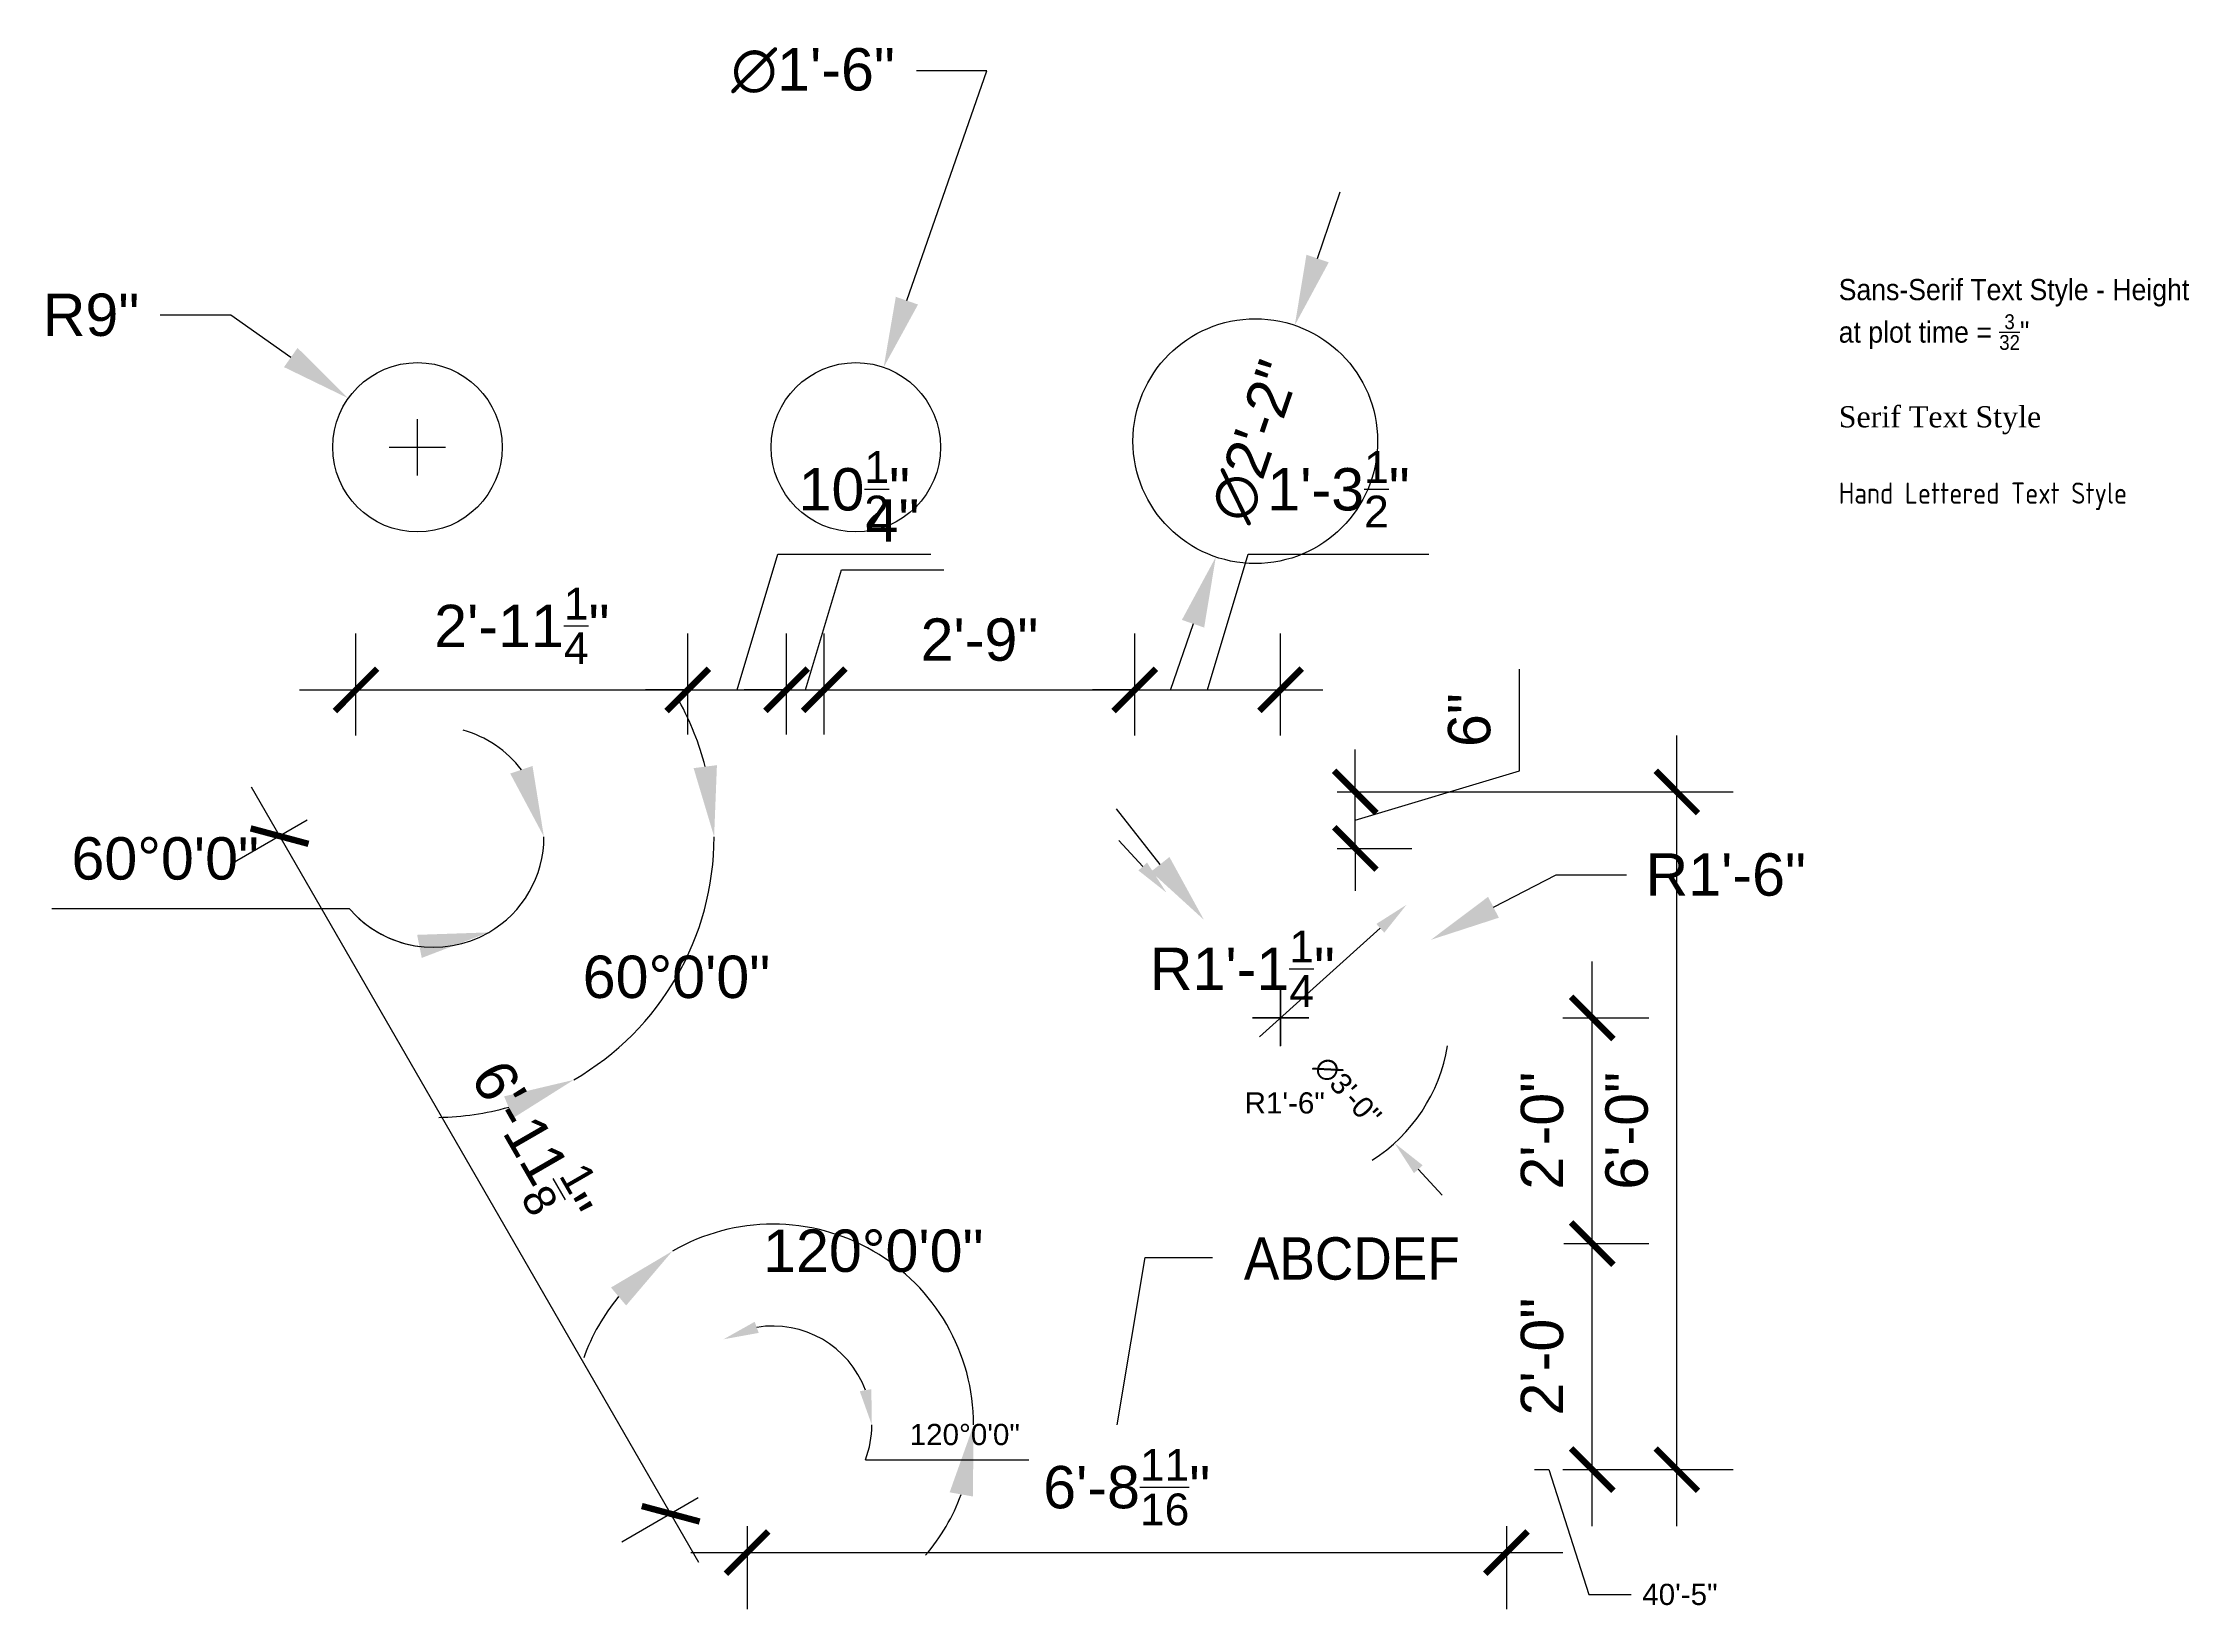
# Model space of a CAD drawing. Extents: x 0 to 844, y 0 to 637.
# Drawn here: x 542.3 to 770.4, y 470.2 to 636.6 of the extents above; entities that cross this region are included whole.
import ezdxf

# ---------------------------------------------------------------- set-up
doc = ezdxf.new("R2010")
doc.units = 0
doc.header["$MEASUREMENT"] = 0
doc.layers.add('A-ANNO-DIMS', color=1, linetype='Continuous')
doc.layers.add('A-ANNO-NOTE', color=3, linetype='Continuous')
doc.styles.add('Hand-Inch', font='archquik.shx', dxfattribs={"height": 0.09375})
doc.styles.add('Sans-Inch', font='swiss.ttf', dxfattribs={"width": 0.9})
doc.styles.add('SansDim-Inch', font='swiss.ttf', dxfattribs={"height": 0.09375})
doc.styles.add('Serif-Inch', font='times_0.ttf', dxfattribs={"height": 0.09375})
doc.dimstyles.new('SansDim-Inch', dxfattribs={"dimscale": 12, "dimtxt": 0.09375, "dimasz": 0.09375, "dimexe": 0.125, "dimexo": 0.125, "dimgap": 0.0625, "dimtad": 1, "dimdec": 4, "dimrnd": 0.0625, "dimzin": 3, "dimdsep": 46, "dimlunit": 4, "dimtxsty": 'SansDim-Inch', "dimblk1": 'ARCHTICK', "dimblk2": 'ARCHTICK', "dimsah": 1, "dimcen": 0.0625, "dimdle": 0.125, "dimclrd": 256, "dimclre": 256, "dimclrt": 3, "dimaunit": 1, "dimadec": 3, "dimazin": 2, "dimtfac": 0.75, "dimtdec": 4, "dimtmove": 2, "dimatfit": 3, "dimfxl": 0.125, "dimtfillclr": 256, "dimtolj": 1, "dimtzin": 0, "dimarcsym": 0})
doc.dimstyles.new('SansDim-Inch$2', dxfattribs={"dimscale": 12, "dimtxt": 0.09375, "dimasz": 0.15625, "dimexe": 0.125, "dimexo": 0.125, "dimgap": 0.0625, "dimtad": 1, "dimtih": 1, "dimtoh": 1, "dimdec": 4, "dimrnd": 0.0625, "dimzin": 3, "dimdsep": 46, "dimlunit": 4, "dimtxsty": 'SansDim-Inch', "dimcen": 0.0625, "dimdle": 0.125, "dimclrd": 256, "dimclre": 256, "dimclrt": 3, "dimaunit": 1, "dimadec": 3, "dimazin": 2, "dimtfac": 0.75, "dimtdec": 4, "dimtmove": 0, "dimatfit": 2, "dimfxl": 0.125, "dimtfillclr": 256, "dimtolj": 1, "dimtzin": 0, "dimarcsym": 0})
doc.dimstyles.new('SansDim-Inch$3', dxfattribs={"dimscale": 12, "dimtxt": 0.09375, "dimasz": 0.15625, "dimexe": 0.125, "dimexo": 0.125, "dimgap": 0.0625, "dimtad": 0, "dimtoh": 1, "dimdec": 4, "dimrnd": 0.0625, "dimzin": 3, "dimdsep": 46, "dimlunit": 4, "dimtxsty": 'SansDim-Inch', "dimcen": 0, "dimdle": 0.125, "dimclrd": 256, "dimclre": 256, "dimclrt": 3, "dimaunit": 1, "dimadec": 3, "dimazin": 2, "dimtfac": 0.75, "dimtdec": 4, "dimtofl": 0, "dimtmove": 0, "dimatfit": 2, "dimfxl": 0.125, "dimtfillclr": 256, "dimtolj": 1, "dimtzin": 0, "dimarcsym": 0})
doc.dimstyles.new('SansDim-Inch$4', dxfattribs={"dimscale": 12, "dimtxt": 0.09375, "dimasz": 0.15625, "dimexe": 0.125, "dimexo": 0.125, "dimgap": 0.0625, "dimtad": 0, "dimtih": 1, "dimtoh": 1, "dimdec": 4, "dimrnd": 0.0625, "dimzin": 3, "dimdsep": 46, "dimlunit": 4, "dimtxsty": 'SansDim-Inch', "dimblk1": 'ARCHTICK', "dimsah": 1, "dimcen": 0.0625, "dimdle": 0.125, "dimclrd": 256, "dimclre": 256, "dimclrt": 3, "dimaunit": 1, "dimadec": 3, "dimazin": 2, "dimtfac": 0.75, "dimtdec": 4, "dimtofl": 0, "dimtmove": 2, "dimatfit": 3, "dimfxl": 0.125, "dimtfillclr": 256, "dimtolj": 1, "dimtzin": 0, "dimarcsym": 0})
doc.dimstyles.new('SansDim-Inch$6', dxfattribs={"dimscale": 12, "dimtxt": 0.09375, "dimasz": 0.09375, "dimexe": 0.125, "dimexo": 0.125, "dimgap": 0.0625, "dimtad": 0, "dimdec": 4, "dimrnd": 0.0625, "dimzin": 3, "dimdsep": 46, "dimlunit": 4, "dimtxsty": 'SansDim-Inch', "dimblk1": 'ARCHTICK', "dimblk2": 'ARCHTICK', "dimsah": 1, "dimcen": 0.0625, "dimdle": 0.125, "dimclrd": 256, "dimclre": 256, "dimclrt": 3, "dimaunit": 1, "dimadec": 3, "dimazin": 2, "dimtfac": 0.75, "dimtdec": 4, "dimtmove": 2, "dimatfit": 3, "dimfxl": 0.125, "dimtfillclr": 256, "dimtolj": 1, "dimtzin": 0, "dimarcsym": 0})

msp = doc.modelspace()

# ---------------------------------------------------------------- texts
at = {"layer": 'A-ANNO-NOTE', "char_height": 2.25, "attachment_point": 1}
for s, width, insert, style in [('\\A1;Sans-Serif Text Style - Height at plot time = {\\H0.7x;\\S3/32;}"', 38.4969305, (733.19486, 611.5022), 'Sans-Inch'), ('Serif Text Style', 32.9268157, (733.19486, 597.98859), 'Serif-Inch'), ('Hand Lettered Text Style', 40.8841213, (733.19486, 589.87772), 'Hand-Inch')]:
    msp.add_mtext_dynamic_manual_height_columns(s, width=width, gutter_width=11.25, heights=[0], dxfattribs=dict(at, insert=insert, style=style))
at = {"layer": 'A-ANNO-NOTE', "insert": (669.98026, 509.68607), "char_height": 4.5, "attachment_point": 1, "style": 'Sans-Inch'}
msp.add_mtext('ABCDEF', dxfattribs=at)

# ---------------------------------------------------------------- blocks, each defined once
blk = doc.blocks.new('_ArchTick')
at = {"color": 0, "linetype": 'ByBlock', "const_width": 0.15}
blk.add_lwpolyline([(-0.5, -0.5), (0.5, 0.5)], dxfattribs=at)
blk = doc.blocks.new('*D83')
at = {"layer": 'A-ANNO-DIMS', "lineweight": -2}
for p, q in [((575.62, 563), (575.62, 573.85)), ((610.88, 563.12), (610.88, 573.85)), ((569.62, 567.85), (616.88, 567.85))]:
    blk.add_line(p, q, dxfattribs=at)
at = {"layer": 'DefPoints', "color": 0}
for p in [(610.88, 567.85), (575.62, 557), (610.88, 557.12)]:
    blk.add_point(p, dxfattribs=at)
at = {"layer": 'A-ANNO-DIMS', "lineweight": -2, "xscale": 4.5, "yscale": 4.5, "zscale": 4.5, "rotation": 180}
blk.add_blockref('_ArchTick', (575.62, 567.85), dxfattribs=at)
at = {"layer": 'A-ANNO-DIMS', "lineweight": -2, "xscale": 4.5, "yscale": 4.5, "zscale": 4.5}
blk.add_blockref('_ArchTick', (610.88, 567.85), dxfattribs=at)
at = {"layer": 'A-ANNO-DIMS', "color": 3, "insert": (593.25, 574.64), "char_height": 4.5, "attachment_point": 5, "style": 'SansDim-Inch'}
blk.add_mtext('\\A1;2\'-11{\\H0.750000x;\\S1/4;}"', dxfattribs=at)
blk = doc.blocks.new('*D87')
at = {"layer": 'A-ANNO-DIMS', "lineweight": -2}
for p, q in [((616.12, 567.85), (620.45, 582.25)), ((620.45, 582.25), (636.72, 582.25)), ((610.88, 563.12), (610.88, 573.85)), ((621.38, 563.12), (621.38, 573.85)), ((610.88, 567.85), (606.38, 567.85)), ((610.88, 567.85), (621.38, 567.85)), ((610.88, 567.85), (621.38, 567.85)), ((621.38, 567.85), (625.88, 567.85))]:
    blk.add_line(p, q, dxfattribs=at)
at = {"layer": 'DefPoints', "color": 0}
for p in [(621.38, 567.85), (610.88, 557.12), (621.38, 557.12)]:
    blk.add_point(p, dxfattribs=at)
at = {"layer": 'A-ANNO-DIMS', "lineweight": -2, "xscale": 4.5, "yscale": 4.5, "zscale": 4.5}
blk.add_blockref('_ArchTick', (610.88, 567.85), dxfattribs=at)
at = {"layer": 'A-ANNO-DIMS', "lineweight": -2, "xscale": 4.5, "yscale": 4.5, "zscale": 4.5, "rotation": 180}
blk.add_blockref('_ArchTick', (621.38, 567.85), dxfattribs=at)
at = {"layer": 'A-ANNO-DIMS', "color": 3, "insert": (628.58, 589.16), "char_height": 4.5, "attachment_point": 5, "style": 'SansDim-Inch'}
blk.add_mtext('\\A1;10{\\H0.750000x;\\S1/2;}"', dxfattribs=at)
blk = doc.blocks.new('*D91')
at = {"layer": 'A-ANNO-DIMS', "lineweight": -2}
for p, q in [((625.38, 563.12), (625.38, 573.85)), ((658.38, 563), (658.38, 573.85)), ((619.38, 567.85), (664.38, 567.85))]:
    blk.add_line(p, q, dxfattribs=at)
at = {"layer": 'DefPoints', "color": 0}
for p in [(658.38, 567.85), (625.38, 557.12), (658.38, 557)]:
    blk.add_point(p, dxfattribs=at)
at = {"layer": 'A-ANNO-DIMS', "lineweight": -2, "xscale": 4.5, "yscale": 4.5, "zscale": 4.5, "rotation": 180}
blk.add_blockref('_ArchTick', (625.38, 567.85), dxfattribs=at)
at = {"layer": 'A-ANNO-DIMS', "lineweight": -2, "xscale": 4.5, "yscale": 4.5, "zscale": 4.5}
blk.add_blockref('_ArchTick', (658.38, 567.85), dxfattribs=at)
at = {"layer": 'A-ANNO-DIMS', "color": 3, "insert": (641.88, 573.16), "char_height": 4.5, "attachment_point": 5, "style": 'SansDim-Inch'}
blk.add_mtext('\\A1;2\'-9"', dxfattribs=at)
blk = doc.blocks.new('*D95')
at = {"layer": 'A-ANNO-DIMS', "lineweight": -2}
for p, q in [((666.12, 567.85), (670.45, 582.25)), ((670.45, 582.25), (689.64, 582.25)), ((658.38, 563), (658.38, 573.85)), ((673.88, 563), (673.88, 573.85)), ((658.38, 567.85), (653.88, 567.85)), ((658.38, 567.85), (673.88, 567.85)), ((658.38, 567.85), (673.88, 567.85)), ((673.88, 567.85), (678.38, 567.85))]:
    blk.add_line(p, q, dxfattribs=at)
at = {"layer": 'DefPoints', "color": 0}
for p in [(673.88, 567.85), (658.38, 557), (673.88, 557)]:
    blk.add_point(p, dxfattribs=at)
at = {"layer": 'A-ANNO-DIMS', "lineweight": -2, "xscale": 4.5, "yscale": 4.5, "zscale": 4.5}
blk.add_blockref('_ArchTick', (658.38, 567.85), dxfattribs=at)
at = {"layer": 'A-ANNO-DIMS', "lineweight": -2, "xscale": 4.5, "yscale": 4.5, "zscale": 4.5, "rotation": 180}
blk.add_blockref('_ArchTick', (673.88, 567.85), dxfattribs=at)
at = {"layer": 'A-ANNO-DIMS', "color": 3, "insert": (680.04, 589.16), "char_height": 4.5, "attachment_point": 5, "style": 'SansDim-Inch'}
blk.add_mtext('\\A1;1\'-3{\\H0.750000x;\\S1/2;}"', dxfattribs=at)
blk = doc.blocks.new('*D99')
at = {"layer": 'A-ANNO-DIMS', "lineweight": -2}
for p, q in [((623.38, 567.85), (627.2, 580.6)), ((627.2, 580.6), (638.08, 580.6)), ((621.38, 563.12), (621.38, 573.85)), ((625.38, 563.12), (625.38, 573.85)), ((621.38, 567.85), (616.88, 567.85)), ((621.38, 567.85), (625.38, 567.85)), ((621.38, 567.85), (625.38, 567.85)), ((625.38, 567.85), (629.88, 567.85))]:
    blk.add_line(p, q, dxfattribs=at)
at = {"layer": 'DefPoints', "color": 0}
for p in [(625.38, 567.85), (621.38, 557.12), (625.38, 557.12)]:
    blk.add_point(p, dxfattribs=at)
at = {"layer": 'A-ANNO-DIMS', "lineweight": -2, "xscale": 4.5, "yscale": 4.5, "zscale": 4.5}
blk.add_blockref('_ArchTick', (621.38, 567.85), dxfattribs=at)
at = {"layer": 'A-ANNO-DIMS', "lineweight": -2, "xscale": 4.5, "yscale": 4.5, "zscale": 4.5, "rotation": 180}
blk.add_blockref('_ArchTick', (625.38, 567.85), dxfattribs=at)
at = {"layer": 'A-ANNO-DIMS', "color": 3, "insert": (632.64, 585.85), "char_height": 4.5, "attachment_point": 5, "style": 'SansDim-Inch'}
blk.add_mtext('\\A1;4"', dxfattribs=at)
blk = doc.blocks.new('*D103')
at = {"layer": 'A-ANNO-DIMS', "lineweight": -2}
for p, q in [((612.07, 475.12), (564.5, 557.51)), ((570.42, 554), (562.3, 549.31)), ((611.99, 482), (603.87, 477.31))]:
    blk.add_line(p, q, dxfattribs=at)
at = {"layer": 'DefPoints', "color": 0}
for p in [(575.62, 557), (567.5, 552.31), (617.19, 485)]:
    blk.add_point(p, dxfattribs=at)
at = {"layer": 'A-ANNO-DIMS', "lineweight": -2, "xscale": 4.5, "yscale": 4.5, "zscale": 4.5}
for p, rotation in [((567.5, 552.31), 119.9999999999998), ((609.07, 480.31), 299.9999999999998)]:
    blk.add_blockref('_ArchTick', p, dxfattribs=dict(at, rotation=rotation))
at = {"layer": 'A-ANNO-DIMS', "color": 3, "insert": (594.31, 519.79), "char_height": 4.5, "attachment_point": 5, "rotation": 300, "style": 'SansDim-Inch'}
blk.add_mtext('\\A1;6\'-11{\\H0.750000x;\\S1/8;}"', dxfattribs=at)
blk = doc.blocks.new('*D107')
at = {"layer": 'A-ANNO-DIMS', "lineweight": -2}
for p, q in [((617.19, 479), (617.19, 470.19)), ((697.88, 479), (697.88, 470.19)), ((611.19, 476.19), (703.88, 476.19))]:
    blk.add_line(p, q, dxfattribs=at)
at = {"layer": 'DefPoints', "color": 0}
for p in [(617.19, 485), (697.88, 485), (697.88, 476.19)]:
    blk.add_point(p, dxfattribs=at)
at = {"layer": 'A-ANNO-DIMS', "lineweight": -2, "xscale": 4.5, "yscale": 4.5, "zscale": 4.5, "rotation": 180}
blk.add_blockref('_ArchTick', (617.19, 476.19), dxfattribs=at)
at = {"layer": 'A-ANNO-DIMS', "lineweight": -2, "xscale": 4.5, "yscale": 4.5, "zscale": 4.5}
blk.add_blockref('_ArchTick', (697.88, 476.19), dxfattribs=at)
at = {"layer": 'A-ANNO-DIMS', "color": 3, "insert": (657.53, 483.14), "char_height": 4.5, "attachment_point": 5, "style": 'SansDim-Inch'}
blk.add_mtext('\\A1;6\'-8{\\H0.750000x;\\S11/16;}"', dxfattribs=at)
blk = doc.blocks.new('*D111')
at = {"layer": 'A-ANNO-DIMS', "lineweight": -2}
for p, q in [((707, 479), (707, 515.03)), ((704, 509.03), (713, 509.03)), ((703.88, 485), (713, 485))]:
    blk.add_line(p, q, dxfattribs=at)
at = {"layer": 'DefPoints', "color": 0}
for p in [(698, 509.03), (707, 509.03), (697.88, 485)]:
    blk.add_point(p, dxfattribs=at)
at = {"layer": 'A-ANNO-DIMS', "lineweight": -2, "xscale": 4.5, "yscale": 4.5, "zscale": 4.5}
for p, rotation in [((707, 509.03), 90), ((707, 485), 270)]:
    blk.add_blockref('_ArchTick', p, dxfattribs=dict(at, rotation=rotation))
at = {"layer": 'A-ANNO-DIMS', "color": 3, "insert": (701.69, 497.01), "char_height": 4.5, "attachment_point": 5, "rotation": 90, "style": 'SansDim-Inch'}
blk.add_mtext('\\A1;2\'-0"', dxfattribs=at)
blk = doc.blocks.new('*D115')
at = {"layer": 'A-ANNO-DIMS', "lineweight": -2}
for p, q in [((707, 503.03), (707, 539)), ((703.88, 533), (713, 533)), ((704, 509.03), (713, 509.03))]:
    blk.add_line(p, q, dxfattribs=at)
at = {"layer": 'DefPoints', "color": 0}
for p in [(697.88, 533), (707, 533), (698, 509.03)]:
    blk.add_point(p, dxfattribs=at)
at = {"layer": 'A-ANNO-DIMS', "lineweight": -2, "xscale": 4.5, "yscale": 4.5, "zscale": 4.5}
for p, rotation in [((707, 533), 90), ((707, 509.03), 270)]:
    blk.add_blockref('_ArchTick', p, dxfattribs=dict(at, rotation=rotation))
at = {"layer": 'A-ANNO-DIMS', "color": 3, "insert": (701.69, 521.01), "char_height": 4.5, "attachment_point": 5, "rotation": 90, "style": 'SansDim-Inch'}
blk.add_mtext('\\A1;2\'-0"', dxfattribs=at)
blk = doc.blocks.new('*D119')
at = {"layer": 'A-ANNO-DIMS', "lineweight": -2}
for p, q in [((696.51, 544.75), (703.16, 548.2)), ((703.16, 548.2), (710.66, 548.2)), ((673.88, 530), (673.88, 536)), ((670.88, 533), (676.88, 533))]:
    blk.add_line(p, q, dxfattribs=at)
at = {"layer": 'A-ANNO-DIMS'}
blk.add_solid([(695.93, 545.86), (697.08, 543.64), (689.85, 541.29)], dxfattribs=at)
at = {"layer": 'DefPoints', "color": 0}
for p in [(689.85, 541.29), (673.88, 533)]:
    blk.add_point(p, dxfattribs=at)
at = {"layer": 'A-ANNO-DIMS', "color": 3, "insert": (721.19, 548.2), "char_height": 4.5, "attachment_point": 5, "style": 'SansDim-Inch'}
blk.add_mtext('\\A1;R1\'-6"', dxfattribs=at)
blk = doc.blocks.new('*D123')
at = {"layer": 'A-ANNO-DIMS', "lineweight": -2}
for p, q in [((699.26, 559.23), (699.26, 570.06)), ((681.82, 557), (681.82, 561.5)), ((681.82, 554), (699.26, 559.23)), ((679.88, 557), (687.82, 557)), ((681.82, 551), (681.82, 557)), ((681.82, 551), (681.82, 557)), ((679.88, 551), (687.82, 551)), ((681.82, 551), (681.82, 546.5))]:
    blk.add_line(p, q, dxfattribs=at)
at = {"layer": 'DefPoints', "color": 0}
for p in [(673.88, 557), (681.82, 557), (673.88, 551)]:
    blk.add_point(p, dxfattribs=at)
at = {"layer": 'A-ANNO-DIMS', "lineweight": -2, "xscale": 4.5, "yscale": 4.5, "zscale": 4.5}
for p, rotation in [((681.82, 557), 270), ((681.82, 551), 90)]:
    blk.add_blockref('_ArchTick', p, dxfattribs=dict(at, rotation=rotation))
at = {"layer": 'A-ANNO-DIMS', "color": 3, "insert": (693.95, 564.64), "char_height": 4.5, "attachment_point": 5, "rotation": 90, "style": 'SansDim-Inch'}
blk.add_mtext('\\A1;6"', dxfattribs=at)
blk = doc.blocks.new('*D127')
at = {"layer": 'A-ANNO-DIMS', "lineweight": -2}
for p, q in [((715.99, 479), (715.99, 563)), ((679.88, 557), (721.99, 557)), ((703.88, 485), (721.99, 485))]:
    blk.add_line(p, q, dxfattribs=at)
at = {"layer": 'DefPoints', "color": 0}
for p in [(673.88, 557), (715.99, 557), (697.88, 485)]:
    blk.add_point(p, dxfattribs=at)
at = {"layer": 'A-ANNO-DIMS', "lineweight": -2, "xscale": 4.5, "yscale": 4.5, "zscale": 4.5}
for p, rotation in [((715.99, 557), 90), ((715.99, 485), 270)]:
    blk.add_blockref('_ArchTick', p, dxfattribs=dict(at, rotation=rotation))
at = {"layer": 'A-ANNO-DIMS', "color": 3, "insert": (710.68, 521), "char_height": 4.5, "attachment_point": 5, "rotation": 90, "style": 'SansDim-Inch'}
blk.add_mtext('\\A1;6\'-0"', dxfattribs=at)
blk = doc.blocks.new('*D131')
at = {"layer": 'A-ANNO-DIMS', "lineweight": -2}
for p, q in [((634.17, 609.2), (642.68, 633.63)), ((642.68, 633.63), (635.18, 633.63))]:
    blk.add_line(p, q, dxfattribs=at)
at = {"layer": 'A-ANNO-DIMS'}
blk.add_solid([(632.99, 609.61), (635.35, 608.79), (631.7, 602.12)], dxfattribs=at)
at = {"layer": 'DefPoints', "color": 0}
for p in [(631.7, 602.12), (625.78, 585.12)]:
    blk.add_point(p, dxfattribs=at)
at = {"layer": 'A-ANNO-DIMS', "color": 3, "insert": (624.2, 633.63), "char_height": 4.5, "attachment_point": 5, "style": 'SansDim-Inch'}
blk.add_mtext('\\A1;∅1\'-6"', dxfattribs=at)
blk = doc.blocks.new('*D135')
at = {"layer": 'A-ANNO-DIMS', "lineweight": -2}
for p, q in [((677.81, 613.68), (680.23, 620.77)), ((664.58, 574.87), (662.15, 567.77))]:
    blk.add_line(p, q, dxfattribs=at)
at = {"layer": 'A-ANNO-DIMS'}
for points in [[(676.63, 614.08), (679, 613.27), (675.39, 606.58)], [(663.39, 575.28), (665.76, 574.47), (667, 581.97)]]:
    blk.add_solid(points, dxfattribs=at)
at = {"layer": 'DefPoints', "color": 0}
for p in [(675.39, 606.58), (667, 581.97)]:
    blk.add_point(p, dxfattribs=at)
at = {"layer": 'A-ANNO-DIMS', "color": 3, "insert": (671.19, 594.27), "char_height": 4.5, "attachment_point": 5, "rotation": 71.165, "style": 'SansDim-Inch'}
blk.add_mtext('\\A1;∅2\'-2"', dxfattribs=at)
blk = doc.blocks.new('*D139')
at = {"layer": 'A-ANNO-DIMS', "lineweight": -2}
for p, q in [((562.31, 607.67), (554.81, 607.67)), ((568.69, 603.16), (562.31, 607.67)), ((582.15, 590.62), (582.15, 596.62)), ((579.15, 593.62), (585.15, 593.62))]:
    blk.add_line(p, q, dxfattribs=at)
at = {"layer": 'A-ANNO-DIMS'}
blk.add_solid([(569.41, 604.18), (567.97, 602.14), (574.81, 598.82)], dxfattribs=at)
at = {"layer": 'DefPoints', "color": 0}
for p in [(574.81, 598.82), (582.15, 593.62)]:
    blk.add_point(p, dxfattribs=at)
at = {"layer": 'A-ANNO-DIMS', "color": 3, "insert": (547.46, 607.67), "char_height": 4.5, "attachment_point": 5, "style": 'SansDim-Inch'}
blk.add_mtext('\\A1;R9"', dxfattribs=at)
blk = doc.blocks.new('*D143')
at = {"layer": 'A-ANNO-DIMS', "lineweight": -2}
for start, end in [(14.4425, 28.885), (300, 0), (271.115, 285.5575)]:
    blk.add_arc((583.85, 552.25), 29.83, start, end, dxfattribs=at)
at = {"layer": 'A-ANNO-DIMS'}
for points in [[(613.98, 559.85), (611.5, 559.53), (613.68, 552.25)], [(591.36, 524.66), (592.33, 522.36), (598.76, 526.41)]]:
    blk.add_solid(points, dxfattribs=at)
at = {"layer": 'DefPoints', "color": 0}
for p in [(583.85, 552.25), (583.85, 552.25), (673.88, 552.25), (606.7, 533.07), (619.93, 489.75)]:
    blk.add_point(p, dxfattribs=at)
at = {"layer": 'A-ANNO-DIMS', "color": 3, "insert": (609.68, 537.33), "char_height": 4.5, "attachment_point": 5, "style": 'SansDim-Inch'}
blk.add_mtext('\\A1;60°0\'0"', dxfattribs=at)
blk = doc.blocks.new('*D147')
at = {"layer": 'A-ANNO-DIMS', "lineweight": -2}
blk.add_line((574.93, 544.6), (543.28, 544.6), dxfattribs=at)
for start, end in [(37.237, 74.4741), (300, 0), (220.6352, 300), (225.5259, 262.763)]:
    blk.add_arc((583.85, 552.25), 11.75, start, end, dxfattribs=at)
at = {"layer": 'A-ANNO-DIMS'}
for points in [[(594.38, 559.76), (592.01, 558.96), (595.59, 552.25)], [(582.12, 541.82), (582.61, 539.37), (589.72, 542.08)]]:
    blk.add_solid(points, dxfattribs=at)
at = {"layer": 'DefPoints', "color": 0}
for p in [(583.85, 552.25), (583.85, 552.25), (673.88, 552.25), (594.88, 548.23), (619.93, 489.75)]:
    blk.add_point(p, dxfattribs=at)
at = {"layer": 'A-ANNO-DIMS', "color": 3, "insert": (555.35, 549.91), "char_height": 4.5, "attachment_point": 5, "style": 'SansDim-Inch'}
blk.add_mtext('\\A1;60°0\'0"', dxfattribs=at)
blk = doc.blocks.new('*D151')
at = {"layer": 'A-ANNO-DIMS', "lineweight": -2}
for p, q in [((661.09, 549.31), (656.45, 555.21)), ((673.9, 530.03), (673.9, 536.03)), ((670.9, 533.03), (676.9, 533.03))]:
    blk.add_line(p, q, dxfattribs=at)
at = {"layer": 'A-ANNO-DIMS'}
blk.add_solid([(662.07, 550.09), (660.11, 548.54), (665.73, 543.42)], dxfattribs=at)
at = {"layer": 'DefPoints', "color": 0}
for p in [(665.73, 543.42), (673.9, 533.03)]:
    blk.add_point(p, dxfattribs=at)
at = {"layer": 'A-ANNO-DIMS', "color": 3, "insert": (669.82, 538.22), "char_height": 4.5, "attachment_point": 5, "style": 'SansDim-Inch'}
blk.add_mtext('\\A1;R1\'-1{\\H0.750000x;\\S1/4;}"', dxfattribs=at)
blk = doc.blocks.new('*D155')
at = {"layer": 'A-ANNO-DIMS', "lineweight": -2}
for start, end in [(0, 120), (140.2483, 160.4965), (319.5035, 339.7517)]:
    blk.add_arc((619.93, 489.75), 21.33, start, end, dxfattribs=at)
at = {"layer": 'A-ANNO-DIMS'}
for points in [[(602.72, 504.35), (604.33, 502.44), (609.26, 508.23)], [(638.71, 482.59), (641.18, 482.15), (641.26, 489.75)]]:
    blk.add_solid(points, dxfattribs=at)
at = {"layer": 'DefPoints', "color": 0}
for p in [(583.85, 552.25), (636.27, 503.46), (619.93, 489.75), (619.93, 489.75), (693.12, 489.75)]:
    blk.add_point(p, dxfattribs=at)
at = {"layer": 'A-ANNO-DIMS', "color": 3, "insert": (630.6, 508.23), "char_height": 4.5, "attachment_point": 5, "style": 'SansDim-Inch'}
blk.add_mtext('\\A1;120°0\'0"', dxfattribs=at)
blk = doc.blocks.new('*D159')
at = {"layer": 'A-ANNO-DIMS', "lineweight": -2}
blk.add_line((629.77, 486.06), (647.12, 486.06), dxfattribs=at)
for start, end in [(20.5547, 99.4453), (339.4453, 0)]:
    blk.add_arc((619.93, 489.75), 10.51, start, end, dxfattribs=at)
at = {"layer": 'A-ANNO-DIMS'}
for points in [[(618.42, 499.53), (617.99, 500.71), (614.68, 498.85)], [(630.39, 493.55), (629.16, 493.33), (630.44, 489.75)]]:
    blk.add_solid(points, dxfattribs=at)
at = {"layer": 'DefPoints', "color": 0}
for p in [(583.85, 552.25), (621.75, 500.1), (619.93, 489.75), (619.93, 489.75), (693.12, 489.75)]:
    blk.add_point(p, dxfattribs=at)
at = {"layer": 'A-ANNO-DIMS', "color": 3, "insert": (640.32, 488.72), "char_height": 2.25, "attachment_point": 5, "style": 'SansDim-Inch'}
blk.add_mtext('\\A1;120°0\'0"', dxfattribs=at)
blk = doc.blocks.new('*D160')
at = {"layer": 'A-ANNO-DIMS', "lineweight": -2}
for p, q in [((659.23, 549.08), (656.7, 551.85)), ((688.52, 516.92), (691.05, 514.15))]:
    blk.add_line(p, q, dxfattribs=at)
blk.add_arc((673.88, 533), 18, 302.7788, 350.4507, dxfattribs=at)
at = {"layer": 'A-ANNO-DIMS'}
for points in [[(659.69, 549.5), (658.77, 548.66), (661.75, 546.31)], [(688.98, 517.34), (688.06, 516.5), (686, 519.69)]]:
    blk.add_solid(points, dxfattribs=at)
at = {"layer": 'DefPoints', "color": 0}
for p in [(661.75, 546.31), (686, 519.69)]:
    blk.add_point(p, dxfattribs=at)
at = {"layer": 'A-ANNO-DIMS', "color": 3, "insert": (680.99, 525.19), "char_height": 2.25, "attachment_point": 5, "rotation": 312.3281, "style": 'SansDim-Inch'}
blk.add_mtext('\\A1;∅3\'-0"', dxfattribs=at)
blk = doc.blocks.new('*D161')
at = {"layer": 'A-ANNO-DIMS', "lineweight": -2}
blk.add_line((671.64, 531), (684.48, 542.52), dxfattribs=at)
at = {"layer": 'A-ANNO-DIMS'}
blk.add_solid([(684.06, 542.98), (684.9, 542.05), (687.27, 545.02)], dxfattribs=at)
at = {"layer": 'DefPoints', "color": 0}
for p in [(687.27, 545.02), (673.88, 533)]:
    blk.add_point(p, dxfattribs=at)
at = {"layer": 'A-ANNO-DIMS', "color": 3, "insert": (674.32, 523.95), "char_height": 2.25, "attachment_point": 5, "style": 'SansDim-Inch'}
blk.add_mtext('\\A1;R1\'-6"', dxfattribs=at)
blk = doc.blocks.new('*D162')
at = {"layer": 'A-ANNO-DIMS', "lineweight": -2}
for p, q in [((700.88, 485), (702.38, 485)), ((702.38, 485), (706.65, 471.73)), ((706.65, 471.73), (711.15, 471.73))]:
    blk.add_line(p, q, dxfattribs=at)
at = {"layer": 'DefPoints', "color": 0}
for p in [(697.88, 485), (711.15, 471.73), (0, 0)]:
    blk.add_point(p, dxfattribs=at)
at = {"layer": 'A-ANNO-DIMS', "color": 3, "insert": (716.32, 471.73), "char_height": 2.25, "attachment_point": 5, "style": 'SansDim-Inch'}
blk.add_mtext('\\A1;40\'-5"', dxfattribs=at)

# ---------------------------------------------------------------- dimensions: what is measured, and where the dimension line sits
at = {"layer": 'A-ANNO-DIMS'}
for p1, p2, picture, middle in [((625.78015, 585.12249), (631.70327, 602.12004), '*D131', (624.19901, 633.62919)), ((661.75424, 546.30741), (685.99576, 519.69259), '*D160', (680.98519, 525.1937))]:
    dim = msp.add_diameter_dim_2p(p1=p1, p2=p2, dimstyle='SansDim-Inch$3', dxfattribs=at)
    dim.commit()
    dim.dimension.update_dxf_attribs({"geometry": picture, "text_midpoint": middle, "dimtype": 163})
dim = msp.add_diameter_dim_2p(p1=(666.99683, 581.97011), p2=(675.39077, 606.57787), dimstyle='SansDim-Inch$3', dxfattribs=at)
dim.commit()
dim.dimension.update_dxf_attribs({"geometry": '*D135', "text_midpoint": (671.1938, 594.27399)})
for center, mpoint, picture, middle in [((582.15327, 593.62126), (574.80834, 598.82242), '*D139', (547.45715, 607.6725)), ((673.90332, 533.02832), (665.72693, 543.41872), '*D151', (669.81513, 538.22352)), ((673.875, 533), (687.27095, 545.02283), '*D161', (674.32405, 523.94588))]:
    dim = msp.add_radius_dim(center=center, mpoint=mpoint, dimstyle='SansDim-Inch$4', dxfattribs=at)
    dim.commit()
    dim.dimension.update_dxf_attribs({"geometry": picture, "text_midpoint": middle, "dimtype": 164})
for base, p1, p2, picture, middle in [((621.375, 567.84501), (610.875, 557.125), (621.375, 557.125), '*D87', (623.44686, 589.15738)), ((673.875, 567.84501), (658.375, 557), (673.875, 557), '*D95', (673.44686, 589.15738)), ((625.375, 567.84501), (621.375, 557.125), (625.375, 557.125), '*D99', (630.2, 585.84501)), ((610.875, 567.84501), (575.61828, 557), (610.875, 557.125), '*D83', (593.24664, 574.6416)), ((658.375, 567.84501), (625.375, 557.125), (658.375, 557), '*D91', (641.875, 573.15764)), ((697.875, 476.1875), (617.1875, 485), (697.875, 485), '*D107', (657.53125, 483.14066))]:
    dim = msp.add_linear_dim(base=base, p1=p1, p2=p2, dimstyle='SansDim-Inch', dxfattribs=at)
    dim.commit()
    dim.dimension.update_dxf_attribs({"geometry": picture, "text_midpoint": middle})
for base, p1, p2, picture, middle in [((681.82451, 557), (673.875, 551), (673.875, 557), '*D123', (693.94976, 562.23136)), ((715.98968, 557), (697.875, 485), (673.875, 557), '*D127', (710.67705, 521)), ((707, 533), (698, 509.02706), (697.875, 533), '*D115', (701.68737, 521.01353)), ((707, 509.02706), (697.875, 485), (698, 509.02706), '*D111', (701.68737, 497.01353))]:
    dim = msp.add_linear_dim(base=base, p1=p1, p2=p2, angle=90, dimstyle='SansDim-Inch', dxfattribs=at)
    dim.commit()
    dim.dimension.update_dxf_attribs({"geometry": picture, "text_midpoint": middle})
for base, line1, line2, picture, middle in [((606.69867, 533.07393), ((583.84552, 552.25), (673.875, 552.25)), ((583.84552, 552.25), (619.92991, 489.75)), '*D143', (609.68137, 537.33367)), ((594.88288, 548.23273), ((583.84552, 552.25), (619.92991, 489.75)), ((583.84552, 552.25), (673.875, 552.25)), '*D147', (555.35414, 549.91334)), ((636.27218, 503.46279), ((693.125, 489.75), (619.92991, 489.75)), ((583.84552, 552.25), (619.92991, 489.75)), '*D155', (630.59657, 508.22519)), ((621.75483, 500.09964), ((583.84552, 552.25), (619.92991, 489.75)), ((693.125, 489.75), (619.92991, 489.75)), '*D159', (640.3221, 488.71648))]:
    dim = msp.add_angular_dim_2l(base=base, line1=line1, line2=line2, dimstyle='SansDim-Inch$2', dxfattribs=at)
    dim.commit()
    dim.dimension.update_dxf_attribs({"geometry": picture, "text_midpoint": middle})
dim = msp.add_aligned_dim(p1=(617.1875, 485), p2=(575.61828, 557), distance=9.375, dimstyle='SansDim-Inch', dxfattribs=at)
dim.commit()
dim.dimension.update_dxf_attribs({"geometry": '*D103', "text_midpoint": (594.30551, 519.78908)})
dim = msp.add_radius_dim(center=(673.875, 533), mpoint=(689.85096, 541.29269), dimstyle='SansDim-Inch$4', dxfattribs=at)
dim.commit()
dim.dimension.update_dxf_attribs({"geometry": '*D119', "text_midpoint": (721.19481, 548.20326)})
dim = msp.add_ordinate_dim(feature_location=(697.875, 485), offset=(13.27433, -13.27433), dtype=0, origin=(0, 0), dimstyle='SansDim-Inch$6', dxfattribs=at)
dim.commit()
dim.dimension.update_dxf_attribs({"geometry": '*D162', "text_midpoint": (716.31608, 471.72567)})

# ---------------------------------------------------------------- linework, layer by layer
at = {"layer": 'A-ANNO-DIMS'}
for centre, radius in [((671.1938, 594.27399), 13), ((582.15327, 593.62126), 9), ((628.74171, 593.62126), 9)]:
    msp.add_circle(centre, radius, dxfattribs=at)

msp.set_redraw_order([(e.dxf.handle, doc.entitydb.next_handle()) for e in msp.query("TEXT MTEXT ATTDEF DIMENSION ARC_DIMENSION")])  # texts and dimensions are drawn at this point

# ---------------------------------------------------------------- leaders
msp.add_leader([(656.52746, 489.75), (659.49178, 507.5483), (666.66089, 507.5483)], dimstyle='SansDim-Inch', override={"dimscale": 0, "dimgap": 0.0625, "dimtad": 0, "dimtxsty": 'Sans-Inch'}, dxfattribs=at)

doc.saveas('drawing.dxf')
